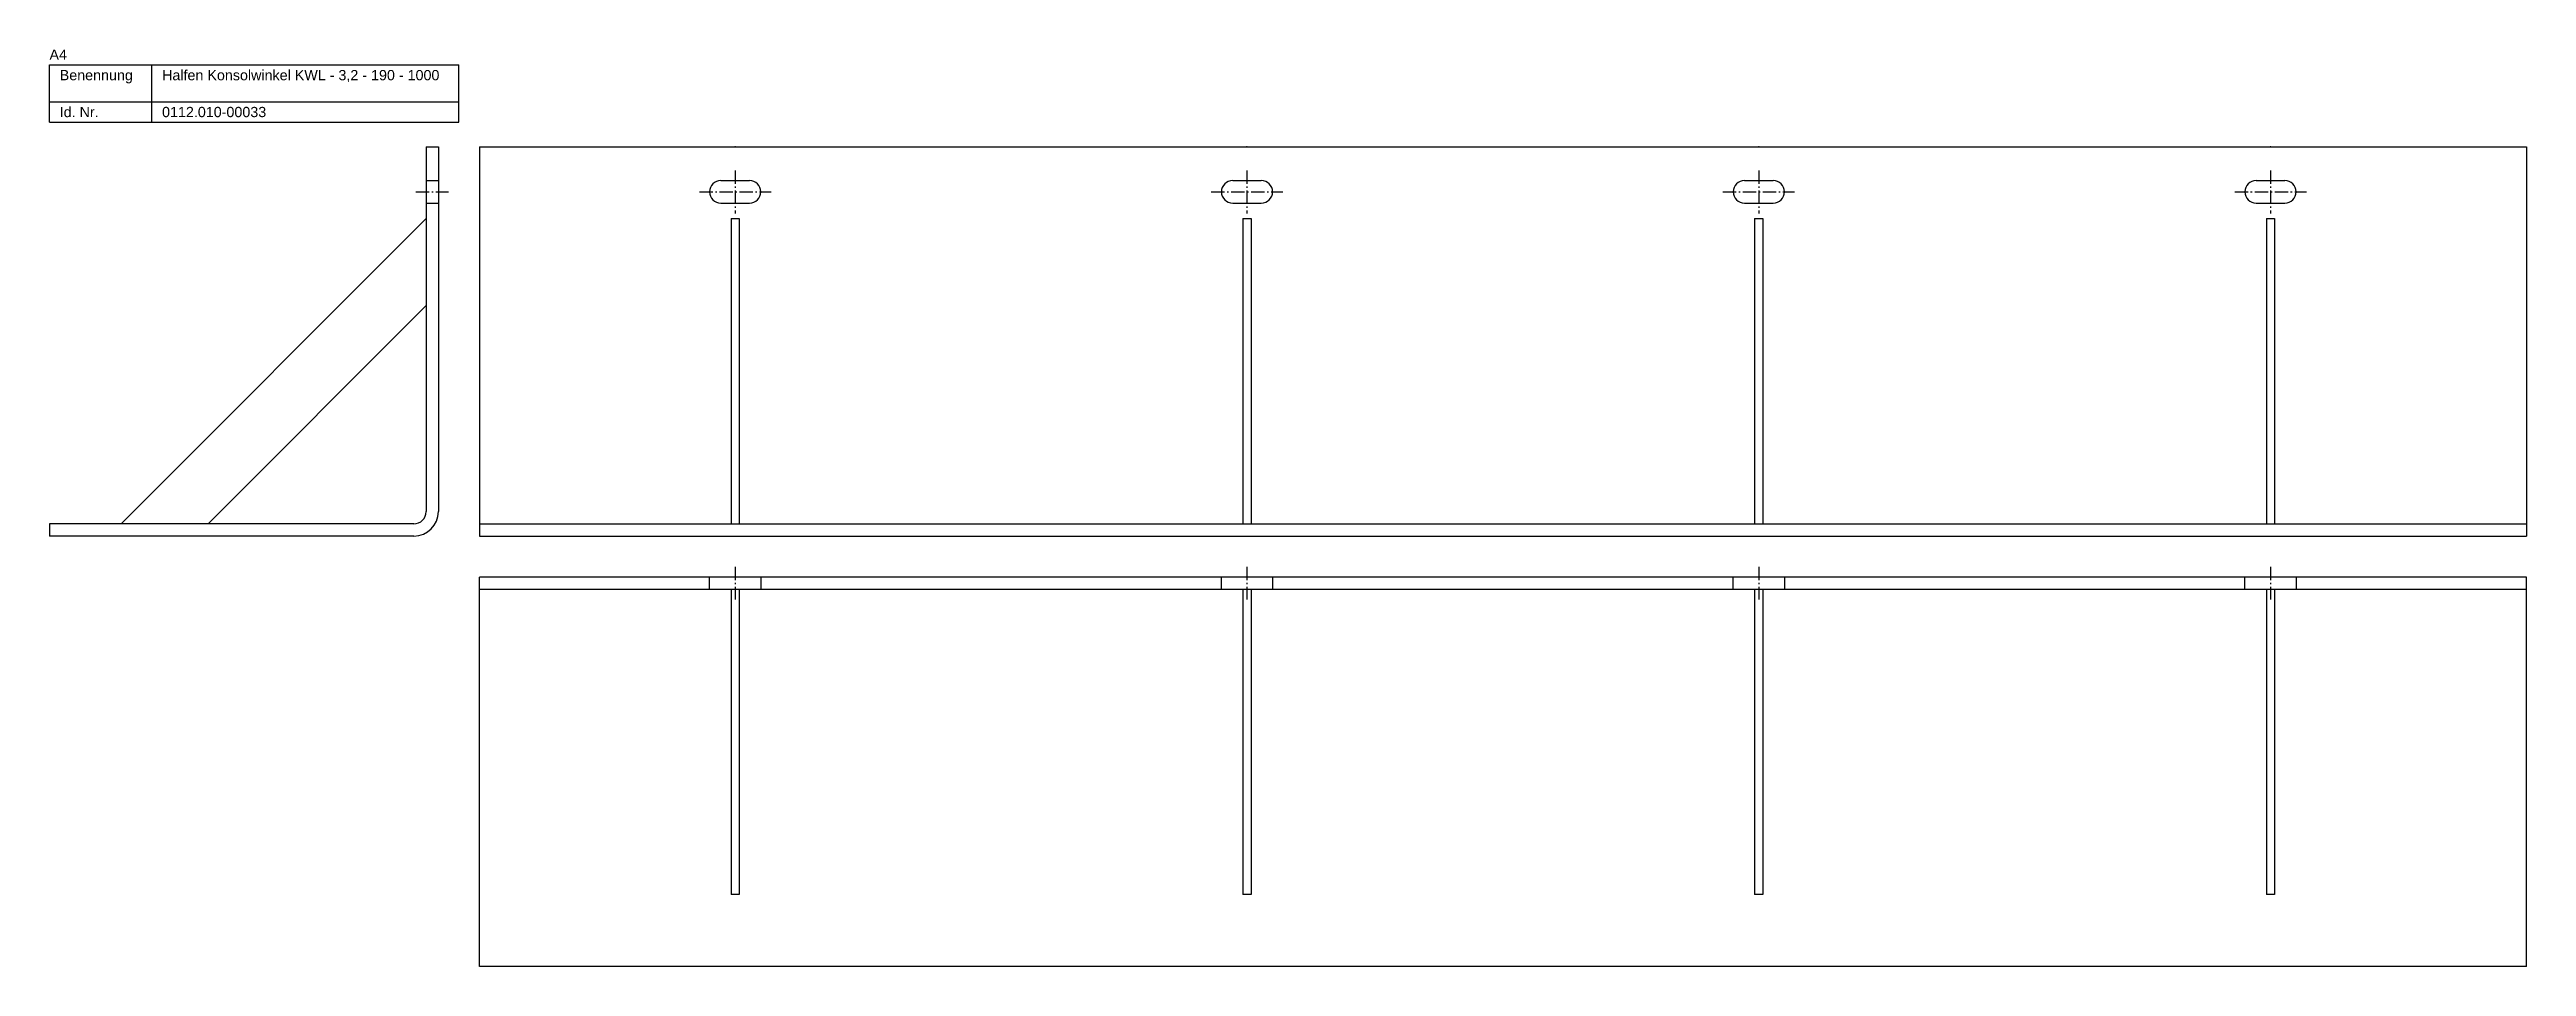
# Model space of a CAD drawing. Header units: millimetres. Extents: x 3683 to 6843, y -2519 to 868.
# Drawn here: x 5453 to 6663, y -809 to -362 of the extents above; entities that cross this region are included whole.
import ezdxf

# ---------------------------------------------------------------- set-up
doc = ezdxf.new("R2010")
doc.units = ezdxf.units.MM
doc.linetypes.add('MITTELLINIE', pattern=[0.977, 0.65, -0.13, 0.067, -0.13])
doc.linetypes.add('VERDECKT', pattern=[9.525, 6.35, -3.175])
doc.layers.add('HALFEN-KONSOLANKER', color=2, linetype='CONTINUOUS')
doc.styles.add('ARIAL50', font='ARIAL.TTF', dxfattribs={"height": 5})

msp = doc.modelspace()

# ---------------------------------------------------------------- texts
at = {"layer": 'HALFEN-KONSOLANKER', "style": 'ARIAL50'}
for s, p in [('A4', (5453.1, -366.7)), ('Benennung', (5458.1, -376.7)), ('Halfen Konsolwinkel KWL - 3,2 - 190 - 1000', (5508.1, -376.7)), ('Id. Nr.', (5458.1, -394.7)), ('0112.010-00033', (5508.1, -394.7))]:
    msp.add_text(s, height=5, dxfattribs=at).set_placement(p)

# ---------------------------------------------------------------- linework, layer by layer
at = {"layer": 'HALFEN-KONSOLANKER'}
for p, q in [((5453.1, -369.2), (5653.1, -369.2)), ((5453.1, -397.2), (5453.1, -369.2)), ((5503.1, -397.2), (5503.1, -369.2)), ((5653.1, -397.2), (5653.1, -369.2)), ((5453.1, -387.2), (5653.1, -387.2)), ((5453.1, -397.2), (5653.1, -397.2)), ((5637.1, -409.2), (5637.1, -587.2)), ((5637.1, -409.2), (5643.1, -409.2)), ((5643.1, -409.2), (5643.1, -587.2)), ((5663.1, -409.2), (6663.1, -409.2)), ((5663.1, -409.2), (5663.1, -599.2)), ((6663.1, -409.2), (6663.1, -599.2)), ((5781.1, -425.7), (5795.1, -425.7)), ((6031.1, -425.7), (6045.1, -425.7)), ((6281.1, -425.7), (6295.1, -425.7)), ((6531.1, -425.7), (6545.1, -425.7)), ((5637.1, -444.2), (5488.1, -593.2)), ((5781.1, -436.7), (5795.1, -436.7)), ((5786.1, -444.2), (5786.1, -593.2)), ((5786.1, -444.2), (5790.1, -444.2)), ((5790.1, -444.2), (5790.1, -593.2)), ((6031.1, -436.7), (6045.1, -436.7)), ((6036.1, -444.2), (6036.1, -593.2)), ((6036.1, -444.2), (6040.1, -444.2)), ((6040.1, -444.2), (6040.1, -593.2)), ((6281.1, -436.7), (6295.1, -436.7)), ((6286.1, -444.2), (6286.1, -593.2)), ((6286.1, -444.2), (6290.1, -444.2)), ((6290.1, -444.2), (6290.1, -593.2)), ((6531.1, -436.7), (6545.1, -436.7)), ((6536.1, -444.2), (6536.1, -593.2)), ((6536.1, -444.2), (6540.1, -444.2)), ((6540.1, -444.2), (6540.1, -593.2)), ((5637.1, -486.7), (5530.6, -593.2)), ((5631.1, -593.2), (5453.1, -593.2)), ((5453.1, -593.2), (5453.1, -599.2)), ((5631.1, -599.2), (5453.1, -599.2)), ((5663.1, -593.2), (6663.1, -593.2)), ((5663.1, -599.2), (6663.1, -599.2)), ((6663.1, -619.2), (5663.1, -619.2)), ((5663.1, -809.2), (5663.1, -619.2)), ((6663.1, -625.2), (5663.1, -625.2)), ((5786.1, -625.2), (5786.1, -774.2)), ((5790.1, -625.2), (5790.1, -774.2)), ((6036.1, -625.2), (6036.1, -774.2)), ((6040.1, -625.2), (6040.1, -774.2)), ((6286.1, -625.2), (6286.1, -774.2)), ((6290.1, -625.2), (6290.1, -774.2)), ((6536.1, -625.2), (6536.1, -774.2)), ((6540.1, -625.2), (6540.1, -774.2)), ((6663.1, -809.2), (6663.1, -619.2)), ((5790.1, -774.2), (5786.1, -774.2)), ((6040.1, -774.2), (6036.1, -774.2)), ((6290.1, -774.2), (6286.1, -774.2)), ((6540.1, -774.2), (6536.1, -774.2)), ((6663.1, -809.2), (5663.1, -809.2))]:
    msp.add_line(p, q, dxfattribs=at)
at = {"layer": 'HALFEN-KONSOLANKER', "color": 1, "linetype": 'MITTELLINIE', "ltscale": 10}
for p, q in [((5788.1, -420.7), (5788.1, -441.7)), ((6038.1, -420.7), (6038.1, -441.7)), ((6288.1, -420.7), (6288.1, -441.7)), ((6538.1, -420.7), (6538.1, -441.7)), ((5632.1, -431.2), (5648.1, -431.2)), ((5770.6, -431.2), (5805.6, -431.2)), ((6020.6, -431.2), (6055.6, -431.2)), ((6270.6, -431.2), (6305.6, -431.2)), ((6520.6, -431.2), (6555.6, -431.2)), ((5788.1, -614.2), (5788.1, -630.2)), ((6038.1, -614.2), (6038.1, -630.2)), ((6288.1, -614.2), (6288.1, -630.2)), ((6538.1, -614.2), (6538.1, -630.2))]:
    msp.add_line(p, q, dxfattribs=at)
at = {"layer": 'HALFEN-KONSOLANKER', "color": 1, "linetype": 'VERDECKT'}
for p, q in [((5637.1, -425.7), (5643.1, -425.7)), ((5637.1, -436.7), (5643.1, -436.7)), ((5775.6, -625.2), (5775.6, -619.2)), ((5800.6, -619.2), (5800.6, -625.2)), ((6025.6, -625.2), (6025.6, -619.2)), ((6050.6, -619.2), (6050.6, -625.2)), ((6275.6, -625.2), (6275.6, -619.2)), ((6300.6, -619.2), (6300.6, -625.2)), ((6525.6, -625.2), (6525.6, -619.2)), ((6550.6, -619.2), (6550.6, -625.2))]:
    msp.add_line(p, q, dxfattribs=at)
at = {"layer": 'HALFEN-KONSOLANKER'}
for centre, radius, start, end in [((5781.1, -431.2), 5.5, 90, 270), ((5795.1, -431.2), 5.5, 270, 90), ((6031.1, -431.2), 5.5, 90, 270), ((6045.1, -431.2), 5.5, 270, 90), ((6281.1, -431.2), 5.5, 90, 270), ((6295.1, -431.2), 5.5, 270, 90), ((6531.1, -431.2), 5.5, 90, 270), ((6545.1, -431.2), 5.5, 270, 90), ((5631.1, -587.2), 6, 270, 0), ((5631.1, -587.2), 12, 270, 0)]:
    msp.add_arc(centre, radius, start, end, dxfattribs=at)
for p in [(5788.1, -409.2), (5788.1, -409.2), (6038.1, -409.2), (6038.1, -409.2), (6288.1, -409.2), (6288.1, -409.2), (6538.1, -409.2), (6538.1, -409.2)]:
    msp.add_point(p, dxfattribs=at)

msp.set_redraw_order([(e.dxf.handle, doc.entitydb.next_handle()) for e in msp.query("TEXT MTEXT ATTDEF DIMENSION ARC_DIMENSION")])  # texts and dimensions are drawn at this point

doc.saveas('drawing.dxf')
